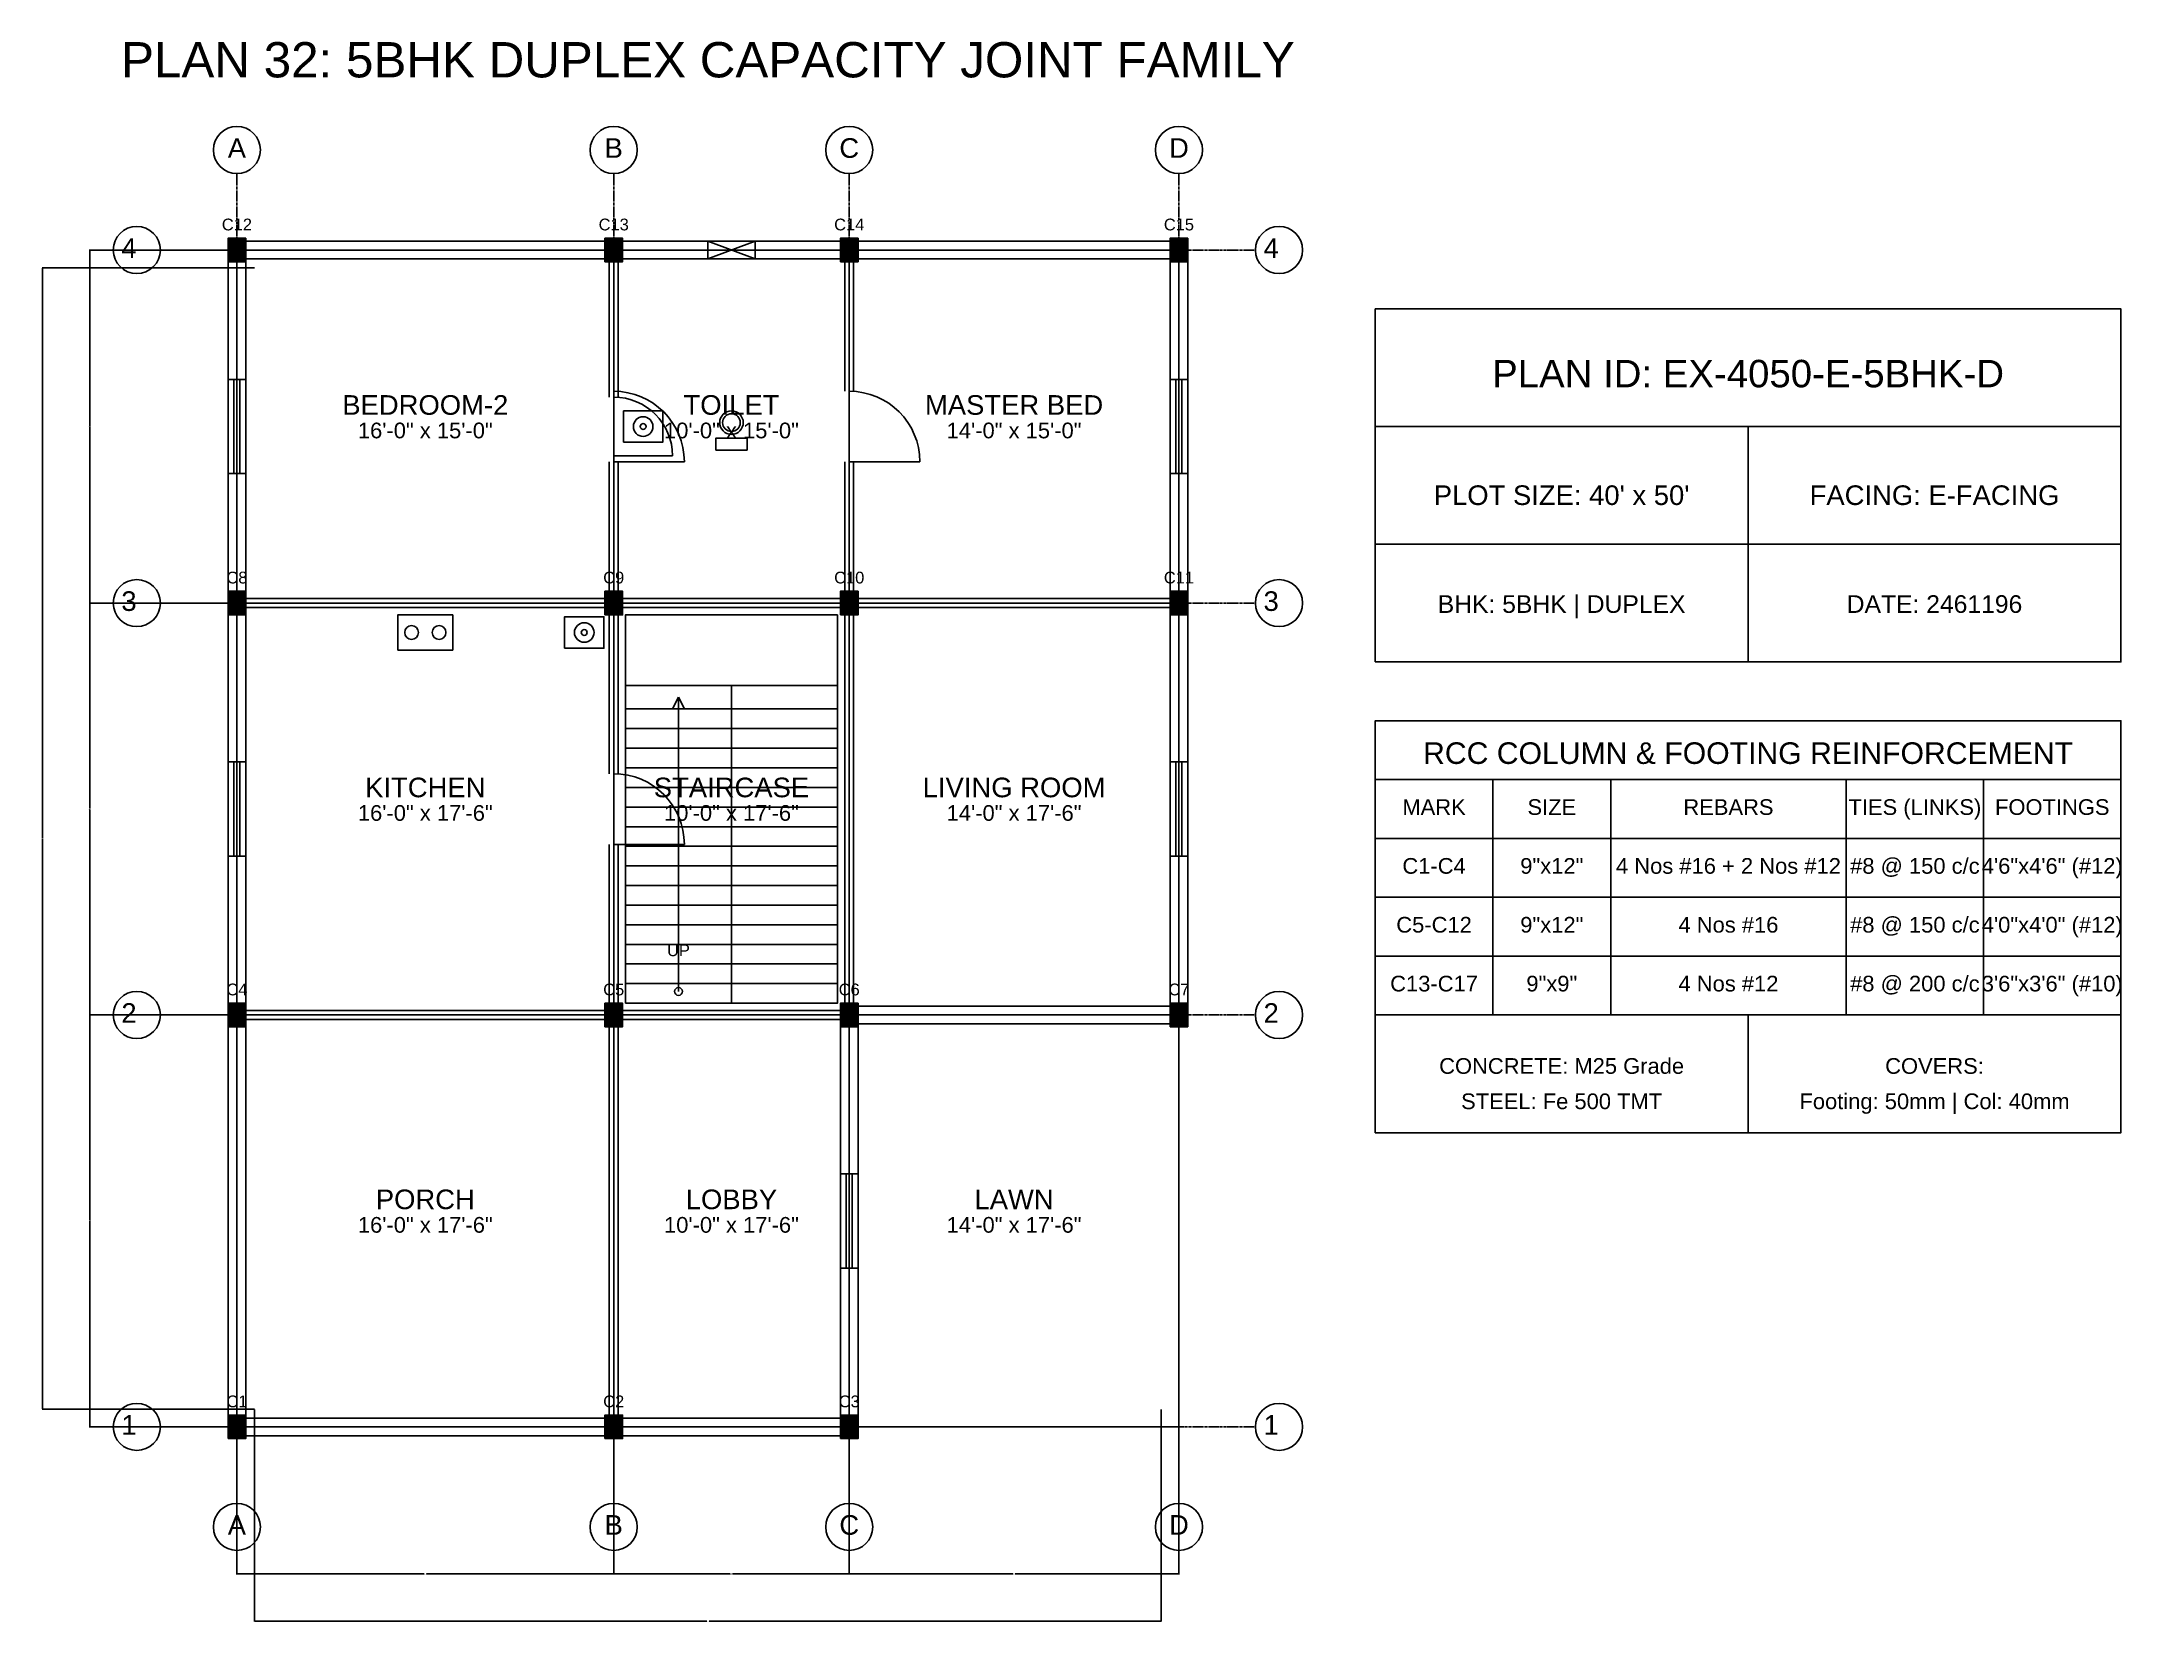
# Model space of a CAD drawing. Header units: inches. Extents: x -134 to 23580, y -99 to 23207.
# Drawn here: x 2400 to 3460, y 7401 to 8206 of the extents above; entities that cross this region are included whole.
import ezdxf
from ezdxf.enums import TextEntityAlignment as Align

# ---------------------------------------------------------------- set-up
doc = ezdxf.new("R2010")
doc.units = ezdxf.units.IN
doc.header["$MEASUREMENT"] = 0
doc.linetypes.add('CENTER', pattern=[2, 1.25, -0.25, 0.25, -0.25])
for name, color, linetype in [('A-COL-HATCH', 251, 'Continuous'), ('A-COLUMN', 1, 'Continuous'), ('A-DIM', 5, 'Continuous'), ('A-DOOR', 30, 'Continuous'), ('A-FIXTURE', 8, 'Continuous'), ('A-STAIR', 6, 'Continuous'), ('A-TEXT', 2, 'Continuous'), ('A-WALL-EXT', 7, 'Continuous'), ('A-WALL-INT', 9, 'Continuous'), ('A-WINDOW', 4, 'Continuous'), ('S-BEAM-FRAMING', 2, 'Continuous'), ('S-BUBBLE', 4, 'Continuous'), ('S-GRID-CENTER', 8, 'CENTER'), ('S-TABLE', 7, 'Continuous'), ('S-TEXT', 3, 'Continuous')]:
    doc.layers.add(name, color=color, linetype=linetype)
doc.styles.get("Standard").update_dxf_attribs({"font": 'arial.ttf'})
doc.dimstyles.get("Standard").update_dxf_attribs({"dimtxt": 0.18, "dimasz": 0.18, "dimexe": 0.18, "dimexo": 0.0625, "dimgap": 0.09, "dimtad": 0, "dimtih": 1, "dimtoh": 1, "dimdec": 4, "dimzin": 0, "dimdsep": 46, "dimtxsty": 'Standard', "dimcen": 0.09, "dimadec": 0, "dimazin": 0, "dimtfac": 1, "dimtdec": 4, "dimtofl": 0, "dimtmove": 0, "dimatfit": 3, "dimfxl": 1, "dimtolj": 1, "dimtzin": 0, "dimarcsym": 0})

msp = doc.modelspace()

# ---------------------------------------------------------------- texts
at = {"layer": 'A-TEXT'}
for s, height, p in [('PLAN 32: 5BHK DUPLEX CAPACITY JOINT FAMILY', 18, (2740, 8188)), ('C12', 6, (2500, 8110)), ('C13', 6, (2692, 8110)), ('C14', 6, (2812, 8110)), ('C15', 6, (2980, 8110)), ('PLAN ID: EX-4050-E-5BHK-D', 14, (3270, 8030)), ('BEDROOM-2', 10, (2596, 8016)), ('TOILET', 10, (2752, 8016)), ('MASTER BED', 10, (2896, 8016)), ('16\'-0" x 15\'-0"', 8, (2596, 8004)), ('10\'-0" x 15\'-0"', 8, (2752, 8004)), ('14\'-0" x 15\'-0"', 8, (2896, 8004)), ("PLOT SIZE: 40' x 50'", 10, (3175, 7970)), ('FACING: E-FACING', 10, (3365, 7970)), ('C8', 6, (2500, 7930)), ('C9', 6, (2692, 7930)), ('C10', 6, (2812, 7930)), ('C11', 6, (2980, 7930)), ('BHK: 5BHK | DUPLEX', 9, (3175, 7915)), ('DATE: 2461196', 9, (3365, 7915)), ('KITCHEN', 10, (2596, 7821)), ('STAIRCASE', 10, (2752, 7821)), ('LIVING ROOM', 10, (2896, 7821)), ('16\'-0" x 17\'-6"', 8, (2596, 7809)), ('10\'-0" x 17\'-6"', 8, (2752, 7809)), ('14\'-0" x 17\'-6"', 8, (2896, 7809)), ('UP', 6, (2725, 7740)), ('C4', 6, (2500, 7720)), ('C5', 6, (2692, 7720)), ('C6', 6, (2812, 7720)), ('C7', 6, (2980, 7720)), ('PORCH', 10, (2596, 7611)), ('LOBBY', 10, (2752, 7611)), ('LAWN', 10, (2896, 7611)), ('16\'-0" x 17\'-6"', 8, (2596, 7599)), ('10\'-0" x 17\'-6"', 8, (2752, 7599)), ('14\'-0" x 17\'-6"', 8, (2896, 7599)), ('C1', 6, (2500, 7510)), ('C2', 6, (2692, 7510)), ('C3', 6, (2812, 7510))]:
    msp.add_text(s, height=height, dxfattribs=at).set_placement(p, align=Align.CENTER)
at = {"layer": 'S-TEXT'}
for s, height, p in [('A', 10, (2500, 8147)), ('B', 10, (2692, 8147)), ('C', 10, (2812, 8147)), ('D', 10, (2980, 8147)), ('4', 10, (2445, 8096)), ('4', 10, (3027, 8096)), ('3', 10, (2445, 7916)), ('3', 10, (3027, 7916)), ('RCC COLUMN & FOOTING REINFORCEMENT', 11, (3270, 7838)), ('MARK', 8, (3110, 7812)), ('SIZE', 8, (3170, 7812)), ('REBARS', 8, (3260, 7812)), ('TIES (LINKS)', 8, (3355, 7812)), ('FOOTINGS', 8, (3425, 7812)), ('C1-C4', 8, (3110, 7782)), ('9"x12"', 8, (3170, 7782)), ('4 Nos #16 + 2 Nos #12', 8, (3260, 7782)), ('#8 @ 150 c/c', 8, (3355, 7782)), ('4\'6"x4\'6" (#12)', 8, (3425, 7782)), ('C5-C12', 8, (3110, 7752)), ('9"x12"', 8, (3170, 7752)), ('4 Nos #16', 8, (3260, 7752)), ('#8 @ 150 c/c', 8, (3355, 7752)), ('4\'0"x4\'0" (#12)', 8, (3425, 7752)), ('C13-C17', 8, (3110, 7722)), ('9"x9"', 8, (3170, 7722)), ('4 Nos #12', 8, (3260, 7722)), ('#8 @ 200 c/c', 8, (3355, 7722)), ('3\'6"x3\'6" (#10)', 8, (3425, 7722)), ('2', 10, (2445, 7706)), ('2', 10, (3027, 7706)), ('CONCRETE: M25 Grade', 8, (3175, 7680)), ('COVERS:', 8, (3365, 7680)), ('STEEL: Fe 500 TMT', 8, (3175, 7662)), ('Footing: 50mm | Col: 40mm', 8, (3365, 7662)), ('1', 10, (2445, 7496)), ('1', 10, (3027, 7496)), ('A', 10, (2500, 7445)), ('B', 10, (2692, 7445)), ('C', 10, (2812, 7445)), ('D', 10, (2980, 7445))]:
    msp.add_text(s, height=height, dxfattribs=at).set_placement(p, align=Align.CENTER)

# ---------------------------------------------------------------- blocks, each defined once
blk = doc.blocks.new('*D300')
at = {"layer": 'A-DIM', "color": 0, "lineweight": -2, "transparency": 16777216}
for p, q in [((2500, 7508.9), (2500, 7424.8)), ((2692, 7508.9), (2692, 7424.8)), ((2500.2, 7425), (2595.4, 7425)), ((2691.8, 7425), (2596.6, 7425))]:
    blk.add_line(p, q, dxfattribs=at)
at = {"layer": 'A-DIM', "color": 0, "transparency": 16777216}
for points in [[(2500.2, 7425), (2500.2, 7425), (2500, 7425)], [(2691.8, 7425), (2691.8, 7425), (2692, 7425)]]:
    blk.add_solid(points, dxfattribs=at)
at = {"layer": 'Defpoints', "color": 0, "transparency": 16777216}
for p in [(2500, 7509), (2692, 7509), (2692, 7425)]:
    blk.add_point(p, dxfattribs=at)
at = {"layer": 'A-DIM', "color": 0, "transparency": 16777216, "insert": (2596, 7425), "char_height": 0.18, "attachment_point": 5}
blk.add_mtext('\\A1;192.0000', dxfattribs=at)
blk = doc.blocks.new('*D301')
at = {"layer": 'A-DIM', "color": 0, "lineweight": -2, "transparency": 16777216}
for p, q in [((2692, 7508.9), (2692, 7424.8)), ((2812, 7508.9), (2812, 7424.8)), ((2692.2, 7425), (2751.4, 7425)), ((2811.8, 7425), (2752.6, 7425))]:
    blk.add_line(p, q, dxfattribs=at)
at = {"layer": 'A-DIM', "color": 0, "transparency": 16777216}
for points in [[(2692.2, 7425), (2692.2, 7425), (2692, 7425)], [(2811.8, 7425), (2811.8, 7425), (2812, 7425)]]:
    blk.add_solid(points, dxfattribs=at)
at = {"layer": 'Defpoints', "color": 0, "transparency": 16777216}
for p in [(2692, 7509), (2812, 7509), (2812, 7425)]:
    blk.add_point(p, dxfattribs=at)
at = {"layer": 'A-DIM', "color": 0, "transparency": 16777216, "insert": (2752, 7425), "char_height": 0.18, "attachment_point": 5}
blk.add_mtext('\\A1;120.0000', dxfattribs=at)
blk = doc.blocks.new('*D302')
at = {"layer": 'A-DIM', "color": 0, "lineweight": -2, "transparency": 16777216}
for p, q in [((2812, 7508.9), (2812, 7424.8)), ((2980, 7508.9), (2980, 7424.8)), ((2812.2, 7425), (2895.4, 7425)), ((2979.8, 7425), (2896.6, 7425))]:
    blk.add_line(p, q, dxfattribs=at)
at = {"layer": 'A-DIM', "color": 0, "transparency": 16777216}
for points in [[(2812.2, 7425), (2812.2, 7425), (2812, 7425)], [(2979.8, 7425), (2979.8, 7425), (2980, 7425)]]:
    blk.add_solid(points, dxfattribs=at)
at = {"layer": 'Defpoints', "color": 0, "transparency": 16777216}
for p in [(2812, 7509), (2980, 7509), (2980, 7425)]:
    blk.add_point(p, dxfattribs=at)
at = {"layer": 'A-DIM', "color": 0, "transparency": 16777216, "insert": (2896, 7425), "char_height": 0.18, "attachment_point": 5}
blk.add_mtext('\\A1;168.0000', dxfattribs=at)
blk = doc.blocks.new('*D303')
at = {"layer": 'A-DIM', "color": 0, "lineweight": -2, "transparency": 16777216}
for p, q in [((2509, 7508.9375), (2509, 7400.82)), ((2971, 7508.9375), (2971, 7400.82)), ((2509.18, 7401), (2739.393206, 7401)), ((2970.82, 7401), (2740.606794, 7401))]:
    blk.add_line(p, q, dxfattribs=at)
at = {"layer": 'A-DIM', "color": 0, "transparency": 16777216}
for points in [[(2509.18, 7401.03), (2509.18, 7400.97), (2509, 7401)], [(2970.82, 7401.03), (2970.82, 7400.97), (2971, 7401)]]:
    blk.add_solid(points, dxfattribs=at)
at = {"layer": 'Defpoints', "color": 0, "transparency": 16777216}
for p in [(2509, 7509), (2971, 7509), (2971, 7401)]:
    blk.add_point(p, dxfattribs=at)
at = {"layer": 'A-DIM', "color": 0, "transparency": 16777216, "insert": (2740, 7401), "char_height": 0.18, "attachment_point": 5}
blk.add_mtext('\\A1;462.0000', dxfattribs=at)
blk = doc.blocks.new('*D304')
at = {"layer": 'A-DIM', "color": 0, "lineweight": -2, "transparency": 16777216}
for p, q in [((2508.9, 7710), (2424.8, 7710)), ((2425, 7709.8), (2425, 7605.2)), ((2425, 7500.2), (2425, 7604.8)), ((2508.9, 7500), (2424.8, 7500))]:
    blk.add_line(p, q, dxfattribs=at)
at = {"layer": 'A-DIM', "color": 0, "transparency": 16777216}
for points in [[(2425, 7709.8), (2425, 7709.8), (2425, 7710)], [(2425, 7500.2), (2425, 7500.2), (2425, 7500)]]:
    blk.add_solid(points, dxfattribs=at)
at = {"layer": 'Defpoints', "color": 0, "transparency": 16777216}
for p in [(2425, 7710), (2509, 7710), (2509, 7500)]:
    blk.add_point(p, dxfattribs=at)
at = {"layer": 'A-DIM', "color": 0, "transparency": 16777216, "insert": (2425, 7605), "char_height": 0.18, "attachment_point": 5}
blk.add_mtext('\\A1;210.0000', dxfattribs=at)
blk = doc.blocks.new('*D305')
at = {"layer": 'A-DIM', "color": 0, "lineweight": -2, "transparency": 16777216}
for p, q in [((2508.9, 7920), (2424.8, 7920)), ((2425, 7919.8), (2425, 7815.2)), ((2425, 7710.2), (2425, 7814.8)), ((2508.9, 7710), (2424.8, 7710))]:
    blk.add_line(p, q, dxfattribs=at)
at = {"layer": 'A-DIM', "color": 0, "transparency": 16777216}
for points in [[(2425, 7919.8), (2425, 7919.8), (2425, 7920)], [(2425, 7710.2), (2425, 7710.2), (2425, 7710)]]:
    blk.add_solid(points, dxfattribs=at)
at = {"layer": 'Defpoints', "color": 0, "transparency": 16777216}
for p in [(2425, 7920), (2509, 7920), (2509, 7710)]:
    blk.add_point(p, dxfattribs=at)
at = {"layer": 'A-DIM', "color": 0, "transparency": 16777216, "insert": (2425, 7815), "char_height": 0.18, "attachment_point": 5}
blk.add_mtext('\\A1;210.0000', dxfattribs=at)
blk = doc.blocks.new('*D306')
at = {"layer": 'A-DIM', "color": 0, "lineweight": -2, "transparency": 16777216}
for p, q in [((2508.9, 8100), (2424.8, 8100)), ((2425, 8099.8), (2425, 8010.2)), ((2425, 7920.2), (2425, 8009.8)), ((2508.9, 7920), (2424.8, 7920))]:
    blk.add_line(p, q, dxfattribs=at)
at = {"layer": 'A-DIM', "color": 0, "transparency": 16777216}
for points in [[(2425, 8099.8), (2425, 8099.8), (2425, 8100)], [(2425, 7920.2), (2425, 7920.2), (2425, 7920)]]:
    blk.add_solid(points, dxfattribs=at)
at = {"layer": 'Defpoints', "color": 0, "transparency": 16777216}
for p in [(2425, 8100), (2509, 8100), (2509, 7920)]:
    blk.add_point(p, dxfattribs=at)
at = {"layer": 'A-DIM', "color": 0, "transparency": 16777216, "insert": (2425, 8010), "char_height": 0.18, "attachment_point": 5}
blk.add_mtext('\\A1;180.0000', dxfattribs=at)
blk = doc.blocks.new('*D307')
at = {"layer": 'A-DIM', "color": 0, "lineweight": -2, "transparency": 16777216}
for p, q in [((2508.9, 8091), (2400.8, 8091)), ((2401, 8090.8), (2401, 7800.2)), ((2401, 7509.2), (2401, 7799.8)), ((2508.9, 7509), (2400.8, 7509))]:
    blk.add_line(p, q, dxfattribs=at)
at = {"layer": 'A-DIM', "color": 0, "transparency": 16777216}
for points in [[(2401, 8090.8), (2401, 8090.8), (2401, 8091)], [(2401, 7509.2), (2401, 7509.2), (2401, 7509)]]:
    blk.add_solid(points, dxfattribs=at)
at = {"layer": 'Defpoints', "color": 0, "transparency": 16777216}
for p in [(2401, 8091), (2509, 8091), (2509, 7509)]:
    blk.add_point(p, dxfattribs=at)
at = {"layer": 'A-DIM', "color": 0, "transparency": 16777216, "insert": (2401, 7800), "char_height": 0.18, "attachment_point": 5}
blk.add_mtext('\\A1;582.0000', dxfattribs=at)

# ---------------------------------------------------------------- dimensions: what is measured, and where the dimension line sits
at = {"layer": 'A-DIM'}
for base, p1, p2, picture, middle in [((2425, 8100), (2509, 7920), (2509, 8100), '*D306', (2425, 8010)), ((2401, 8091), (2509, 7509), (2509, 8091), '*D307', (2401, 7800)), ((2425, 7920), (2509, 7710), (2509, 7920), '*D305', (2425, 7815)), ((2425, 7710), (2509, 7500), (2509, 7710), '*D304', (2425, 7605))]:
    dim = msp.add_linear_dim(base=base, p1=p1, p2=p2, angle=90, dimstyle='Standard', dxfattribs=at)
    dim.commit()
    dim.dimension.update_dxf_attribs({"geometry": picture, "text_midpoint": middle})
for base, p1, p2, picture, middle in [((2692, 7425), (2500, 7509), (2692, 7509), '*D300', (2596, 7425)), ((2971, 7401), (2509, 7509), (2971, 7509), '*D303', (2740, 7401)), ((2812, 7425), (2692, 7509), (2812, 7509), '*D301', (2752, 7425)), ((2980, 7425), (2812, 7509), (2980, 7509), '*D302', (2896, 7425))]:
    dim = msp.add_linear_dim(base=base, p1=p1, p2=p2, dimstyle='Standard', dxfattribs=at)
    dim.commit()
    dim.dimension.update_dxf_attribs({"geometry": picture, "text_midpoint": middle})

# ---------------------------------------------------------------- linework, layer by layer
at = {"layer": 'A-COL-HATCH'}
for points in [[(2495.5, 8094), (2504.5, 8094), (2495.5, 8106), (2504.5, 8106)], [(2687.5, 8094), (2696.5, 8094), (2687.5, 8106), (2696.5, 8106)], [(2807.5, 8094), (2816.5, 8094), (2807.5, 8106), (2816.5, 8106)], [(2975.5, 8094), (2984.5, 8094), (2975.5, 8106), (2984.5, 8106)], [(2495.5, 7914), (2504.5, 7914), (2495.5, 7926), (2504.5, 7926)], [(2687.5, 7914), (2696.5, 7914), (2687.5, 7926), (2696.5, 7926)], [(2807.5, 7914), (2816.5, 7914), (2807.5, 7926), (2816.5, 7926)], [(2975.5, 7914), (2984.5, 7914), (2975.5, 7926), (2984.5, 7926)], [(2495.5, 7704), (2504.5, 7704), (2495.5, 7716), (2504.5, 7716)], [(2687.5, 7704), (2696.5, 7704), (2687.5, 7716), (2696.5, 7716)], [(2807.5, 7704), (2816.5, 7704), (2807.5, 7716), (2816.5, 7716)], [(2975.5, 7704), (2984.5, 7704), (2975.5, 7716), (2984.5, 7716)], [(2495.5, 7494), (2504.5, 7494), (2495.5, 7506), (2504.5, 7506)], [(2687.5, 7494), (2696.5, 7494), (2687.5, 7506), (2696.5, 7506)], [(2807.5, 7494), (2816.5, 7494), (2807.5, 7506), (2816.5, 7506)]]:
    msp.add_solid(points, dxfattribs=at)
at = {"layer": 'A-COLUMN'}
for points in [[(2495.5, 8094), (2504.5, 8094), (2504.5, 8106), (2495.5, 8106)], [(2687.5, 8094), (2696.5, 8094), (2696.5, 8106), (2687.5, 8106)], [(2807.5, 8094), (2816.5, 8094), (2816.5, 8106), (2807.5, 8106)], [(2975.5, 8094), (2984.5, 8094), (2984.5, 8106), (2975.5, 8106)], [(2495.5, 7914), (2504.5, 7914), (2504.5, 7926), (2495.5, 7926)], [(2687.5, 7914), (2696.5, 7914), (2696.5, 7926), (2687.5, 7926)], [(2807.5, 7914), (2816.5, 7914), (2816.5, 7926), (2807.5, 7926)], [(2975.5, 7914), (2984.5, 7914), (2984.5, 7926), (2975.5, 7926)], [(2495.5, 7704), (2504.5, 7704), (2504.5, 7716), (2495.5, 7716)], [(2687.5, 7704), (2696.5, 7704), (2696.5, 7716), (2687.5, 7716)], [(2807.5, 7704), (2816.5, 7704), (2816.5, 7716), (2807.5, 7716)], [(2975.5, 7704), (2984.5, 7704), (2984.5, 7716), (2975.5, 7716)], [(2495.5, 7494), (2504.5, 7494), (2504.5, 7506), (2495.5, 7506)], [(2687.5, 7494), (2696.5, 7494), (2696.5, 7506), (2687.5, 7506)], [(2807.5, 7494), (2816.5, 7494), (2816.5, 7506), (2807.5, 7506)]]:
    msp.add_lwpolyline(points, close=True, dxfattribs=at)
at = {"layer": 'A-DOOR'}
for p, q in [((2692, 7995), (2722, 7995)), ((2692, 7992), (2728, 7992)), ((2812, 7992), (2848, 7992)), ((2692, 7797), (2728, 7797))]:
    msp.add_line(p, q, dxfattribs=at)
for centre, radius in [((2692, 7992), 36), ((2692, 7995), 30), ((2812, 7992), 36), ((2692, 7797), 36)]:
    msp.add_arc(centre, radius, 0, 90, dxfattribs=at)
at = {"layer": 'A-FIXTURE'}
for points in [[(2697, 8002), (2717, 8002), (2717, 8018), (2697, 8018)], [(2744, 7998), (2760, 7998), (2760, 8004), (2744, 8004)], [(2582, 7896), (2610, 7896), (2610, 7914), (2582, 7914)], [(2667, 7897), (2687, 7897), (2687, 7913), (2667, 7913)]]:
    msp.add_lwpolyline(points, close=True, dxfattribs=at)
for centre, radius in [((2707, 8010), 5), ((2752, 8012), 6), ((2752, 8012), 4.5), ((2707, 8010), 1.5), ((2589, 7905), 3.5), ((2603, 7905), 3.5), ((2677, 7905), 5), ((2677, 7905), 1.5)]:
    msp.add_circle(centre, radius, dxfattribs=at)
at = {"layer": 'A-STAIR'}
for p, q in [((2698, 7878), (2806, 7878)), ((2752, 7716), (2752, 7878)), ((2698, 7866), (2752, 7866)), ((2725, 7872), (2722, 7866)), ((2725, 7722), (2725, 7872)), ((2725, 7872), (2728, 7866)), ((2752, 7866), (2806, 7866)), ((2698, 7856), (2752, 7856)), ((2752, 7856), (2806, 7856)), ((2698, 7846), (2752, 7846)), ((2752, 7846), (2806, 7846)), ((2698, 7836), (2752, 7836)), ((2752, 7836), (2806, 7836)), ((2698, 7826), (2752, 7826)), ((2752, 7826), (2806, 7826)), ((2698, 7816), (2752, 7816)), ((2752, 7816), (2806, 7816)), ((2698, 7806), (2752, 7806)), ((2752, 7806), (2806, 7806)), ((2698, 7796), (2752, 7796)), ((2752, 7796), (2806, 7796)), ((2698, 7786), (2752, 7786)), ((2752, 7786), (2806, 7786)), ((2698, 7776), (2752, 7776)), ((2752, 7776), (2806, 7776)), ((2698, 7766), (2752, 7766)), ((2752, 7766), (2806, 7766)), ((2698, 7756), (2752, 7756)), ((2752, 7756), (2806, 7756)), ((2698, 7746), (2752, 7746)), ((2752, 7746), (2806, 7746)), ((2698, 7736), (2752, 7736)), ((2698, 7726), (2752, 7726)), ((2752, 7736), (2806, 7736)), ((2752, 7726), (2806, 7726))]:
    msp.add_line(p, q, dxfattribs=at)
msp.add_lwpolyline([(2698, 7716), (2806, 7716), (2806, 7914), (2698, 7914)], close=True, dxfattribs=at)
msp.add_circle((2725, 7722), 2, dxfattribs=at)
at = {"layer": 'A-WALL-EXT'}
for p, q in [((2495.5, 8034), (2495.5, 8100)), ((2500, 8104.5), (2692, 8104.5)), ((2504.5, 8034), (2504.5, 8100)), ((2692, 8104.5), (2740, 8104.5)), ((2764, 8104.5), (2812, 8104.5)), ((2812, 8104.5), (2980, 8104.5)), ((2975.5, 8034), (2975.5, 8100)), ((2984.5, 8034), (2984.5, 8100)), ((2500, 8095.5), (2692, 8095.5)), ((2692, 8095.5), (2740, 8095.5)), ((2764, 8095.5), (2812, 8095.5)), ((2812, 8095.5), (2980, 8095.5)), ((3080, 8010), (3460, 8010)), ((3270, 7890), (3270, 8010)), ((2495.5, 7920), (2495.5, 7986)), ((2504.5, 7920), (2504.5, 7986)), ((2975.5, 7920), (2975.5, 7986)), ((2984.5, 7920), (2984.5, 7986)), ((3080, 7950), (3460, 7950)), ((2495.5, 7839), (2495.5, 7920)), ((2504.5, 7839), (2504.5, 7920)), ((2975.5, 7839), (2975.5, 7920)), ((2984.5, 7839), (2984.5, 7920)), ((2495.5, 7710), (2495.5, 7791)), ((2504.5, 7710), (2504.5, 7791)), ((2975.5, 7710), (2975.5, 7791)), ((2984.5, 7710), (2984.5, 7791)), ((2495.5, 7500), (2495.5, 7710)), ((2504.5, 7500), (2504.5, 7710)), ((2807.5, 7629), (2807.5, 7710)), ((2812, 7714.5), (2980, 7714.5)), ((2812, 7705.5), (2980, 7705.5)), ((2816.5, 7629), (2816.5, 7710)), ((2807.5, 7500), (2807.5, 7581)), ((2816.5, 7500), (2816.5, 7581)), ((2500, 7504.5), (2692, 7504.5)), ((2692, 7504.5), (2812, 7504.5)), ((2500, 7495.5), (2692, 7495.5)), ((2692, 7495.5), (2812, 7495.5))]:
    msp.add_line(p, q, dxfattribs=at)
msp.add_lwpolyline([(3080, 7890), (3460, 7890), (3460, 8070), (3080, 8070)], close=True, dxfattribs=at)
at = {"layer": 'A-WALL-INT'}
for p, q in [((2689.75, 8025), (2689.75, 8100)), ((2694.25, 8025), (2694.25, 8100)), ((2809.75, 8028), (2809.75, 8100)), ((2814.25, 8028), (2814.25, 8100)), ((2689.75, 7920), (2689.75, 7992)), ((2694.25, 7920), (2694.25, 7992)), ((2809.75, 7920), (2809.75, 7992)), ((2814.25, 7920), (2814.25, 7992)), ((2500, 7922.25), (2692, 7922.25)), ((2500, 7917.75), (2692, 7917.75)), ((2689.75, 7833), (2689.75, 7920)), ((2692, 7922.25), (2812, 7922.25)), ((2692, 7917.75), (2812, 7917.75)), ((2694.25, 7833), (2694.25, 7920)), ((2809.75, 7710), (2809.75, 7920)), ((2812, 7922.25), (2980, 7922.25)), ((2812, 7917.75), (2980, 7917.75)), ((2814.25, 7710), (2814.25, 7920)), ((2689.75, 7710), (2689.75, 7797)), ((2694.25, 7710), (2694.25, 7797)), ((2500, 7712.25), (2692, 7712.25)), ((2500, 7707.75), (2692, 7707.75)), ((2689.75, 7500), (2689.75, 7710)), ((2692, 7712.25), (2812, 7712.25)), ((2692, 7707.75), (2812, 7707.75)), ((2694.25, 7500), (2694.25, 7710))]:
    msp.add_line(p, q, dxfattribs=at)
at = {"layer": 'A-WINDOW'}
for p, q in [((2740, 8095.5), (2764, 8104.5)), ((2740, 8104.5), (2764, 8095.5)), ((2498.5, 7986), (2498.5, 8034)), ((2501.5, 7986), (2501.5, 8034)), ((2978.5, 7986), (2978.5, 8034)), ((2981.5, 7986), (2981.5, 8034)), ((2498.5, 7791), (2498.5, 7839)), ((2501.5, 7791), (2501.5, 7839)), ((2978.5, 7791), (2978.5, 7839)), ((2981.5, 7791), (2981.5, 7839)), ((2810.5, 7581), (2810.5, 7629)), ((2813.5, 7581), (2813.5, 7629))]:
    msp.add_line(p, q, dxfattribs=at)
for points in [[(2740, 8095.5), (2764, 8095.5), (2764, 8104.5), (2740, 8104.5)], [(2495.5, 7986), (2504.5, 7986), (2504.5, 8034), (2495.5, 8034)], [(2975.5, 7986), (2984.5, 7986), (2984.5, 8034), (2975.5, 8034)], [(2495.5, 7791), (2504.5, 7791), (2504.5, 7839), (2495.5, 7839)], [(2975.5, 7791), (2984.5, 7791), (2984.5, 7839), (2975.5, 7839)], [(2807.5, 7581), (2816.5, 7581), (2816.5, 7629), (2807.5, 7629)]]:
    msp.add_lwpolyline(points, close=True, dxfattribs=at)
at = {"layer": 'S-BEAM-FRAMING'}
for p, q in [((2500, 7500), (2500, 8100)), ((2500, 8100), (2980, 8100)), ((2692, 7500), (2692, 8100)), ((2812, 7500), (2812, 8100)), ((2980, 7500), (2980, 8100)), ((2500, 7920), (2980, 7920)), ((2500, 7710), (2980, 7710)), ((2500, 7500), (2980, 7500))]:
    msp.add_line(p, q, dxfattribs=at)
at = {"layer": 'S-BUBBLE'}
for centre in [(2500, 8151), (2692, 8151), (2812, 8151), (2980, 8151), (2449, 8100), (3031, 8100), (2449, 7920), (3031, 7920), (2449, 7710), (3031, 7710), (2449, 7500), (3031, 7500), (2500, 7449), (2692, 7449), (2812, 7449), (2980, 7449)]:
    msp.add_circle(centre, 12, dxfattribs=at)
at = {"layer": 'S-GRID-CENTER'}
for p, q in [((2500, 7461), (2500, 8139)), ((2692, 7461), (2692, 8139)), ((2812, 7461), (2812, 8139)), ((2980, 7461), (2980, 8139)), ((2461, 8100), (3019, 8100)), ((2461, 7920), (3019, 7920)), ((2461, 7710), (3019, 7710)), ((2461, 7500), (3019, 7500))]:
    msp.add_line(p, q, dxfattribs=at)
at = {"layer": 'S-TABLE'}
for points in [[(3080, 7830), (3460, 7830), (3460, 7860), (3080, 7860)], [(3080, 7800), (3140, 7800), (3140, 7830), (3080, 7830)], [(3140, 7800), (3200, 7800), (3200, 7830), (3140, 7830)], [(3200, 7800), (3320, 7800), (3320, 7830), (3200, 7830)], [(3320, 7800), (3390, 7800), (3390, 7830), (3320, 7830)], [(3390, 7800), (3460, 7800), (3460, 7830), (3390, 7830)], [(3080, 7770), (3140, 7770), (3140, 7800), (3080, 7800)], [(3140, 7770), (3200, 7770), (3200, 7800), (3140, 7800)], [(3200, 7770), (3320, 7770), (3320, 7800), (3200, 7800)], [(3320, 7770), (3390, 7770), (3390, 7800), (3320, 7800)], [(3390, 7770), (3460, 7770), (3460, 7800), (3390, 7800)], [(3080, 7740), (3140, 7740), (3140, 7770), (3080, 7770)], [(3140, 7740), (3200, 7740), (3200, 7770), (3140, 7770)], [(3200, 7740), (3320, 7740), (3320, 7770), (3200, 7770)], [(3320, 7740), (3390, 7740), (3390, 7770), (3320, 7770)], [(3390, 7740), (3460, 7740), (3460, 7770), (3390, 7770)], [(3080, 7710), (3140, 7710), (3140, 7740), (3080, 7740)], [(3140, 7710), (3200, 7710), (3200, 7740), (3140, 7740)], [(3200, 7710), (3320, 7710), (3320, 7740), (3200, 7740)], [(3320, 7710), (3390, 7710), (3390, 7740), (3320, 7740)], [(3390, 7710), (3460, 7710), (3460, 7740), (3390, 7740)], [(3080, 7650), (3270, 7650), (3270, 7710), (3080, 7710)], [(3270, 7650), (3460, 7650), (3460, 7710), (3270, 7710)]]:
    msp.add_lwpolyline(points, close=True, dxfattribs=at)

msp.set_redraw_order([(e.dxf.handle, doc.entitydb.next_handle()) for e in msp.query("TEXT MTEXT ATTDEF DIMENSION ARC_DIMENSION")])  # texts and dimensions are drawn at this point

doc.saveas('drawing.dxf')
